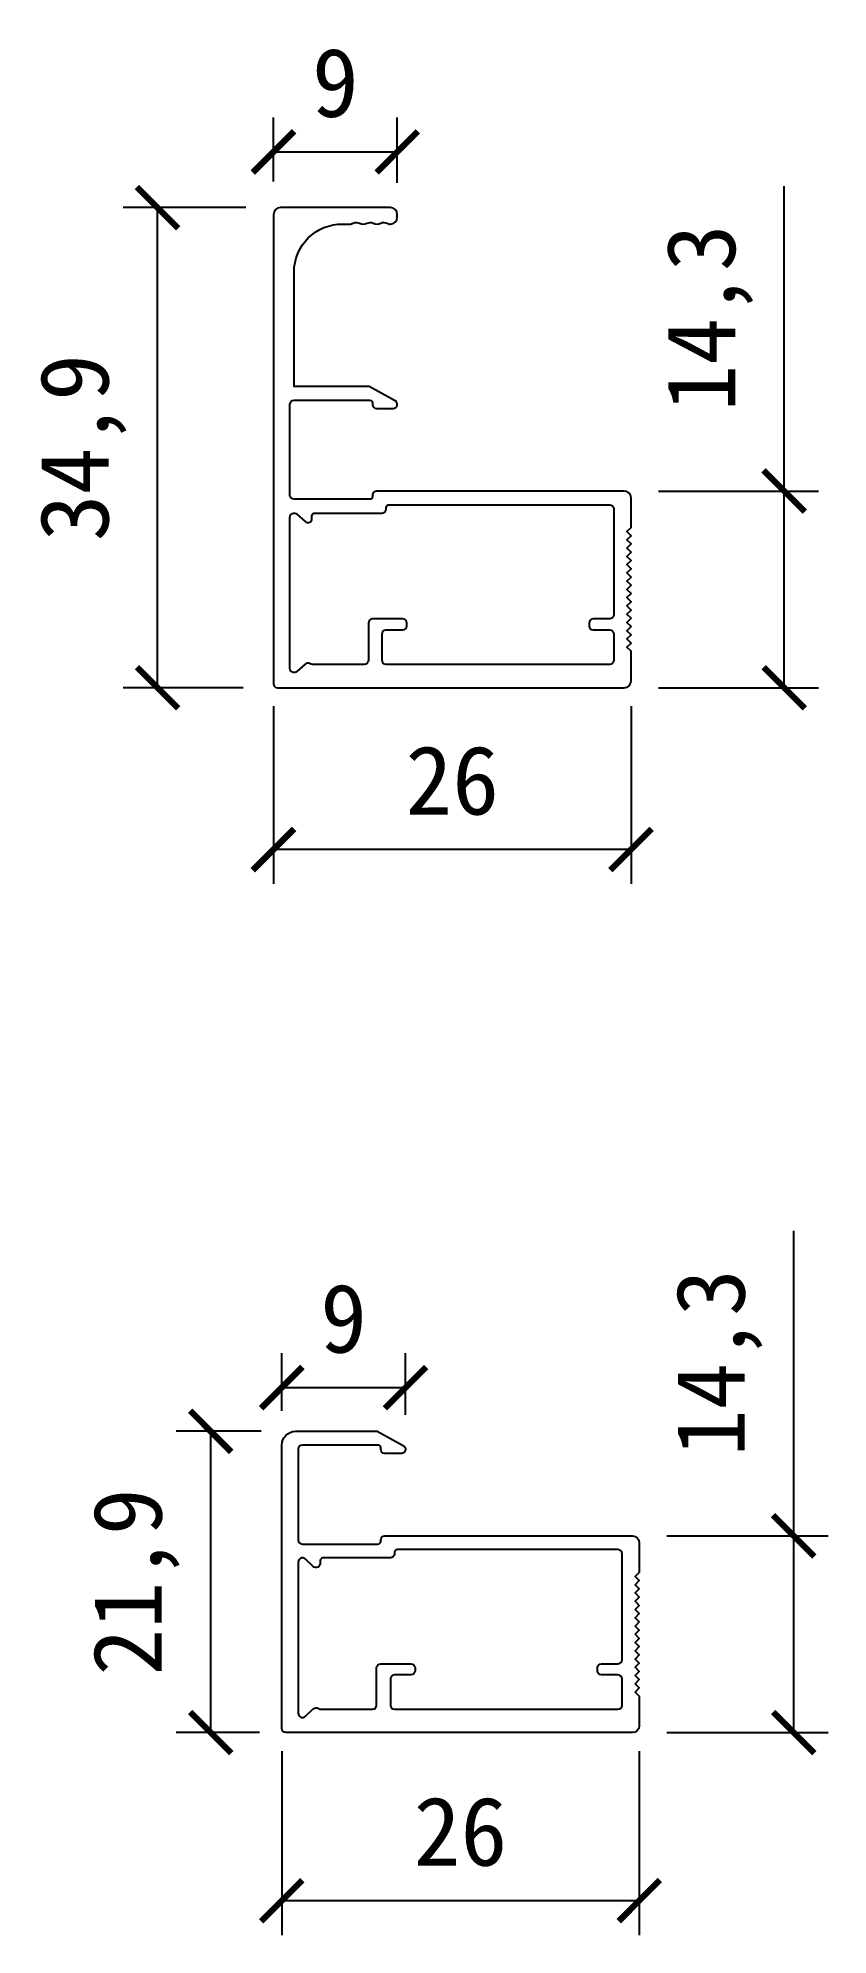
# Model space of a CAD drawing. Header units: millimetres. Extents: x -44117 to 256353, y -2095463 to 65325.
# Drawn here: x 82515.2 to 82630.2, y 26471.8 to 26747.6 of the extents above; entities that cross this region are included whole.
import ezdxf

# ---------------------------------------------------------------- set-up
doc = ezdxf.new("R2010")
doc.units = ezdxf.units.MM
doc.header["$LTSCALE"] = 10
doc.dimstyles.new('ISO-25', dxfattribs={"dimtxt": 2.5, "dimasz": 2.5, "dimexe": 1, "dimexo": 1, "dimtad": 1, "dimtxsty": 'Standard', "dimblk": 'ARCHTICK', "dimcen": 2.5, "dimadec": 0, "dimazin": 0, "dimtfac": 1, "dimtmove": 0, "dimatfit": 3, "dimfxl": 0, "dimarcsym": 0})

msp = doc.modelspace()

# ---------------------------------------------------------------- blocks, each defined once
blk = doc.blocks.new('_ArchTick')
at = {"color": 0, "linetype": 'ByBlock', "const_width": 0.15}
blk.add_lwpolyline([(-0.5, -0.5), (0.5, 0.5)], dxfattribs=at)
blk = doc.blocks.new('*D1815')
at = {"color": 4, "lineweight": -2}
for p, q in [((82549.5, 26650.42), (82549.5, 26624.6)), ((82601.5, 26650.42), (82601.5, 26624.6)), ((82601.5, 26629.6), (82549.5, 26629.6))]:
    blk.add_line(p, q, dxfattribs=at)
at = {"layer": 'Defpoints', "color": 0}
for p in [(82549.5, 26655.42), (82601.5, 26655.42), (82549.5, 26629.6)]:
    blk.add_point(p, dxfattribs=at)
at = {"color": 4, "lineweight": -2, "xscale": 6, "yscale": 6, "zscale": 6, "rotation": 180}
blk.add_blockref('_ArchTick', (82549.5, 26629.6), dxfattribs=at)
at = {"color": 4, "lineweight": -2, "xscale": 6, "yscale": 6, "zscale": 6}
blk.add_blockref('_ArchTick', (82601.5, 26629.6), dxfattribs=at)
at = {"color": 6, "insert": (82575.5, 26639.6), "char_height": 10, "attachment_point": 5}
blk.add_mtext('26', dxfattribs=at)
blk = doc.blocks.new('*D1816')
at = {"color": 4, "lineweight": -2}
for p, q in [((82623.78, 26681.72), (82623.78, 26726.05)), ((82605.5, 26681.72), (82628.78, 26681.72)), ((82623.78, 26653.12), (82623.78, 26681.72)), ((82605.5, 26653.12), (82628.78, 26653.12))]:
    blk.add_line(p, q, dxfattribs=at)
at = {"layer": 'Defpoints', "color": 0}
for p in [(82600.5, 26681.72), (82623.78, 26681.72), (82600.5, 26653.12)]:
    blk.add_point(p, dxfattribs=at)
at = {"color": 4, "lineweight": -2, "xscale": 6, "yscale": 6, "zscale": 6}
for p, rotation in [((82623.78, 26681.72), 90), ((82623.78, 26653.12), 270)]:
    blk.add_blockref('_ArchTick', p, dxfattribs=dict(at, rotation=rotation))
at = {"color": 6, "insert": (82612.94, 26706.88), "char_height": 10, "attachment_point": 5, "rotation": 90}
blk.add_mtext('14,3', dxfattribs=at)
blk = doc.blocks.new('*D1817')
at = {"color": 4, "lineweight": -2}
for p, q in [((82545.5, 26722.92), (82527.64, 26722.92)), ((82532.64, 26653.12), (82532.64, 26722.92)), ((82545.1, 26653.12), (82527.64, 26653.12))]:
    blk.add_line(p, q, dxfattribs=at)
at = {"layer": 'Defpoints', "color": 0}
for p in [(82532.64, 26722.92), (82550.5, 26722.92), (82550.1, 26653.12)]:
    blk.add_point(p, dxfattribs=at)
at = {"color": 4, "lineweight": -2, "xscale": 6, "yscale": 6, "zscale": 6}
for p, rotation in [((82532.64, 26722.92), 90), ((82532.64, 26653.12), 270)]:
    blk.add_blockref('_ArchTick', p, dxfattribs=dict(at, rotation=rotation))
at = {"color": 6, "insert": (82521.81, 26688.02), "char_height": 10, "attachment_point": 5, "rotation": 90}
blk.add_mtext('34,9', dxfattribs=at)
blk = doc.blocks.new('*D1818')
at = {"color": 4, "lineweight": -2}
for p, q in [((82549.5, 26726.72), (82549.5, 26736.02)), ((82567.5, 26726.52), (82567.5, 26736.02)), ((82549.5, 26731.02), (82567.5, 26731.02))]:
    blk.add_line(p, q, dxfattribs=at)
at = {"layer": 'Defpoints', "color": 0}
for p in [(82567.5, 26731.02), (82549.5, 26721.72), (82567.5, 26721.52)]:
    blk.add_point(p, dxfattribs=at)
at = {"color": 4, "lineweight": -2, "xscale": 6, "yscale": 6, "zscale": 6, "rotation": 180}
blk.add_blockref('_ArchTick', (82549.5, 26731.02), dxfattribs=at)
at = {"color": 4, "lineweight": -2, "xscale": 6, "yscale": 6, "zscale": 6}
blk.add_blockref('_ArchTick', (82567.5, 26731.02), dxfattribs=at)
at = {"color": 6, "insert": (82558.5, 26741.02), "char_height": 10, "attachment_point": 5}
blk.add_mtext('9', dxfattribs=at)
blk = doc.blocks.new('*D1819')
at = {"color": 4, "lineweight": -2}
for p, q in [((82550.7, 26498.53), (82550.7, 26471.8)), ((82602.7, 26498.53), (82602.7, 26471.8)), ((82602.7, 26476.8), (82550.7, 26476.8))]:
    blk.add_line(p, q, dxfattribs=at)
at = {"layer": 'Defpoints', "color": 0}
for p in [(82550.7, 26503.53), (82602.7, 26503.53), (82550.7, 26476.8)]:
    blk.add_point(p, dxfattribs=at)
at = {"color": 4, "lineweight": -2, "xscale": 6, "yscale": 6, "zscale": 6, "rotation": 180}
blk.add_blockref('_ArchTick', (82550.7, 26476.8), dxfattribs=at)
at = {"color": 4, "lineweight": -2, "xscale": 6, "yscale": 6, "zscale": 6}
blk.add_blockref('_ArchTick', (82602.7, 26476.8), dxfattribs=at)
at = {"color": 6, "insert": (82576.7, 26486.8), "char_height": 10, "attachment_point": 5}
blk.add_mtext('26', dxfattribs=at)
blk = doc.blocks.new('*D1820')
at = {"color": 4, "lineweight": -2}
for p, q in [((82547.7, 26545.03), (82535.37, 26545.03)), ((82540.37, 26501.23), (82540.37, 26545.03)), ((82547.46, 26501.23), (82535.37, 26501.23))]:
    blk.add_line(p, q, dxfattribs=at)
at = {"layer": 'Defpoints', "color": 0}
for p in [(82540.37, 26545.03), (82552.7, 26545.03), (82552.46, 26501.23)]:
    blk.add_point(p, dxfattribs=at)
at = {"color": 4, "lineweight": -2, "xscale": 6, "yscale": 6, "zscale": 6}
for p, rotation in [((82540.37, 26545.03), 90), ((82540.37, 26501.23), 270)]:
    blk.add_blockref('_ArchTick', p, dxfattribs=dict(at, rotation=rotation))
at = {"color": 6, "insert": (82529.54, 26523.13), "char_height": 10, "attachment_point": 5, "rotation": 90}
blk.add_mtext('21,9', dxfattribs=at)
blk = doc.blocks.new('*D1821')
at = {"color": 4, "lineweight": -2}
for p, q in [((82625.16, 26529.83), (82625.16, 26574.16)), ((82606.7, 26529.83), (82630.16, 26529.83)), ((82625.16, 26501.23), (82625.16, 26529.83)), ((82606.7, 26501.23), (82630.16, 26501.23))]:
    blk.add_line(p, q, dxfattribs=at)
at = {"layer": 'Defpoints', "color": 0}
for p in [(82601.7, 26529.83), (82625.16, 26529.83), (82601.7, 26501.23)]:
    blk.add_point(p, dxfattribs=at)
at = {"color": 4, "lineweight": -2, "xscale": 6, "yscale": 6, "zscale": 6}
for p, rotation in [((82625.16, 26529.83), 90), ((82625.16, 26501.23), 270)]:
    blk.add_blockref('_ArchTick', p, dxfattribs=dict(at, rotation=rotation))
at = {"color": 6, "insert": (82614.32, 26555), "char_height": 10, "attachment_point": 5, "rotation": 90}
blk.add_mtext('14,3', dxfattribs=at)
blk = doc.blocks.new('*D1822')
at = {"color": 4, "lineweight": -2}
for p, q in [((82550.7, 26548.03), (82550.7, 26556.38)), ((82568.7, 26547.41), (82568.7, 26556.38)), ((82550.7, 26551.38), (82568.7, 26551.38))]:
    blk.add_line(p, q, dxfattribs=at)
at = {"layer": 'Defpoints', "color": 0}
for p in [(82568.7, 26551.38), (82550.7, 26543.03), (82568.7, 26542.41)]:
    blk.add_point(p, dxfattribs=at)
at = {"color": 4, "lineweight": -2, "xscale": 6, "yscale": 6, "zscale": 6, "rotation": 180}
blk.add_blockref('_ArchTick', (82550.7, 26551.38), dxfattribs=at)
at = {"color": 4, "lineweight": -2, "xscale": 6, "yscale": 6, "zscale": 6}
blk.add_blockref('_ArchTick', (82568.7, 26551.38), dxfattribs=at)
at = {"color": 6, "insert": (82559.7, 26561.38), "char_height": 10, "attachment_point": 5}
blk.add_mtext('9', dxfattribs=at)

# ---------------------------------------------------------------- dimensions: what is measured, and where the dimension line sits
for base, p1, p2, picture, middle in [((82567.49946, 26731.0191, 0), (82549.49946, 26721.71764, 0), (82567.49946, 26721.51764, 0), '*D1818', (82558.49946, 26741.0191, 0)), ((82549.49946, 26629.59504, 0), (82601.49946, 26655.41764, 0), (82549.49946, 26655.41764, 0), '*D1815', (82575.49946, 26639.59504, 0)), ((82568.70051, 26551.37937, 0), (82550.70086, 26543.02894, 0), (82568.70051, 26542.40826, 0), '*D1822', (82559.70068, 26561.37937, 0)), ((82550.70086, 26476.80196, 0), (82602.70086, 26503.52894, 0), (82550.70086, 26503.52894, 0), '*D1819', (82576.70086, 26486.80196, 0))]:
    dim = msp.add_linear_dim(base=base, p1=p1, p2=p2, dimstyle='ISO-25', override={"dimscale": 5, "dimtxt": 2, "dimasz": 1.2, "dimexo": 1, "dimgap": 1, "dimlfac": 0.5, "dimcen": 1, "dimclrd": 4, "dimclre": 4, "dimclrt": 6, "dimazin": 2})
    dim.commit()
    dim.dimension.update_dxf_attribs({"geometry": picture, "text_midpoint": middle})
for base, p1, p2, picture, middle in [((82532.64052, 26722.91764, 0), (82550.09946, 26653.11764, 0), (82550.49946, 26722.91764, 0), '*D1817', (82521.80718, 26688.01764, 0)), ((82623.77713, 26681.71764, 0), (82600.49946, 26653.11764, 0), (82600.49946, 26681.71764, 0), '*D1816', (82612.9438, 26706.88431, 0)), ((82625.15693, 26529.82894, 0), (82601.70086, 26501.22894, 0), (82601.70086, 26529.82894, 0), '*D1821', (82614.32359, 26554.99561, 0)), ((82540.37448, 26545.02894, 0), (82552.45883, 26501.22894, 0), (82552.70086, 26545.02894, 0), '*D1820', (82529.54115, 26523.12894, 0))]:
    dim = msp.add_linear_dim(base=base, p1=p1, p2=p2, angle=90, dimstyle='ISO-25', override={"dimscale": 5, "dimtxt": 2, "dimasz": 1.2, "dimexo": 1, "dimgap": 1, "dimlfac": 0.5, "dimcen": 1, "dimclrd": 4, "dimclre": 4, "dimclrt": 6, "dimazin": 2})
    dim.commit()
    dim.dimension.update_dxf_attribs({"geometry": picture, "text_midpoint": middle})

# ---------------------------------------------------------------- linework, layer by layer
at = {"color": 7, "elevation": 0}
for points in [[(82601.49946, 26654.11764), (82601.49946, 26658.41764), (82600.89946, 26659.01764), (82601.49946, 26659.61764), (82600.89946, 26660.21764), (82601.49946, 26660.81764), (82600.89946, 26661.41764), (82601.49946, 26662.01764), (82600.89946, 26662.61764), (82601.49946, 26663.21764), (82600.89946, 26663.81764), (82601.49946, 26664.41764), (82600.89946, 26665.01764), (82601.49946, 26665.61764), (82600.89946, 26666.21764), (82601.49946, 26666.81764), (82600.89946, 26667.41764), (82601.49946, 26668.01764), (82600.89946, 26668.61764), (82601.49946, 26669.21764), (82600.89946, 26669.81764), (82601.49946, 26670.41764), (82600.89946, 26671.01764), (82601.49946, 26671.61764), (82600.89946, 26672.21764), (82601.49946, 26672.81764), (82600.89946, 26673.41764), (82601.49946, 26674.01764), (82600.89946, 26674.61764), (82601.49946, 26675.21764), (82600.89946, 26675.81764), (82601.49946, 26676.41764), (82601.49946, 26680.71764, 0.414213562), (82600.49946, 26681.71764), (82564.49946, 26681.71764, 0.414213562), (82563.89946, 26681.11764), (82563.89946, 26680.91764, -0.414213562), (82563.49946, 26680.51764), (82552.49946, 26680.51764, -0.414213562), (82551.89946, 26681.11764), (82551.89946, 26694.31764, -0.414213562), (82552.49946, 26694.91764), (82563.49946, 26694.91764, -0.414213562), (82563.89946, 26694.51764), (82563.89946, 26694.31764, 0.414213562), (82564.49946, 26693.71764), (82566.89946, 26693.71764, 0.855700792), (82567.08274, 26694.88896), (82563.40065, 26696.91764), (82552.49946, 26696.91764), (82552.49946, 26713.55805, -0.417389378), (82559.53484, 26720.51764), (82560.54876, 26720.51764, 0.118515719), (82561.09421, 26720.64877, -0.246632104), (82562.02411, 26720.63784, 0.230186354), (82563.07341, 26720.63784), (82563.07341, 26720.63784, -0.246632104), (82564.00331, 26720.64877, 0.240408206), (82565.09421, 26720.64877, -0.246632104), (82566.02411, 26720.63784, 0.124477923), (82566.49946, 26720.51764, 0.414213562), (82567.49946, 26721.51764), (82567.49946, 26721.91764, 0.414213562), (82566.49946, 26722.91764), (82550.49946, 26722.91764, 0.414213562), (82549.49946, 26721.91764), (82549.49946, 26653.71764, 0.414213562), (82550.09946, 26653.11764), (82600.49946, 26653.11764, 0.414213562), (82601.49946, 26654.11764)], [(82602.70086, 26528.82894), (82602.70086, 26524.52894), (82602.10086, 26523.92894), (82602.70086, 26523.32894), (82602.10086, 26522.72894), (82602.70086, 26522.12894), (82602.10086, 26521.52894), (82602.70086, 26520.92894), (82602.10086, 26520.32894), (82602.70086, 26519.72894), (82602.10086, 26519.12894), (82602.70086, 26518.52894), (82602.10086, 26517.92894), (82602.70086, 26517.32894), (82602.10086, 26516.72894), (82602.70086, 26516.12894), (82602.10086, 26515.52894), (82602.70086, 26514.92894), (82602.10086, 26514.32894), (82602.70086, 26513.72894), (82602.10086, 26513.12894), (82602.70086, 26512.52894), (82602.10086, 26511.92894), (82602.70086, 26511.32894), (82602.10086, 26510.72894), (82602.70086, 26510.12894), (82602.10086, 26509.52894), (82602.70086, 26508.92894), (82602.10086, 26508.32894), (82602.70086, 26507.72894), (82602.10086, 26507.12894), (82602.70086, 26506.52894), (82602.70086, 26502.22894, -0.414213562), (82601.70086, 26501.22894), (82601.70086, 26501.22894), (82551.30086, 26501.22894, -0.414213562), (82550.70086, 26501.82894), (82550.70086, 26543.02894, -0.414213562), (82552.70086, 26545.02894), (82564.60205, 26545.02894), (82568.28414, 26543.00027, -0.855700792), (82568.10086, 26541.82894), (82565.70086, 26541.82894, -0.414213562), (82565.10086, 26542.42894), (82565.10086, 26542.62894, 0.414213562), (82564.70086, 26543.02894), (82553.70086, 26543.02894, 0.414213562), (82553.10086, 26542.42894), (82553.10086, 26529.22894, 0.414213562), (82553.70086, 26528.62894), (82564.70086, 26528.62894, 0.414213562), (82565.10086, 26529.02894), (82565.10086, 26529.22894, -0.414213562), (82565.70086, 26529.82894), (82601.70086, 26529.82894, -0.414213562), (82602.70086, 26528.82894)]]:
    msp.add_lwpolyline(points, format="xyb", dxfattribs=at)
at = {"color": 7}
for points in [[(82565.29946, 26678.51764, 0.414213547), (82565.89946, 26679.11764), (82565.89946, 26679.31764, -0.414213562), (82566.29946, 26679.71764), (82598.39946, 26679.71764, -0.414213562), (82598.99946, 26679.11764), (82598.99946, 26663.71764, -0.414213562), (82598.39946, 26663.11764), (82595.99946, 26663.11764, 0.414213562), (82595.39946, 26662.51764), (82595.39946, 26662.11764, 0.414213562), (82595.99946, 26661.51764), (82598.39946, 26661.51764, -0.414213562), (82598.99946, 26660.91764), (82598.99946, 26657.11764, -0.414213562), (82598.39946, 26656.51764), (82565.89946, 26656.51764, -0.414213562), (82565.29946, 26657.11764), (82565.29946, 26660.91764, -0.414213562), (82565.89946, 26661.51764), (82568.29946, 26661.51764, 0.414213562), (82568.89946, 26662.11764), (82568.89946, 26662.51764, 0.414213562), (82568.29946, 26663.11764), (82563.89946, 26663.11764, 0.414213562), (82563.29946, 26662.51764), (82563.29946, 26657.11643, -0.414213562), (82562.69946, 26656.51643), (82555.1646, 26656.51643, -0.147941135), (82554.83203, 26656.61704, 0.34446904), (82554.09513, 26656.56094), (82552.90379, 26655.47434, -0.651689909), (82551.89946, 26655.91764), (82551.89946, 26677.91764, -0.651689909), (82552.90379, 26678.36094), (82554.09513, 26677.27434, 0.651689909), (82555.09946, 26677.71764), (82555.09946, 26678.11764, -0.414213533), (82555.49946, 26678.51764), (82565.30019, 26678.51764)], [(82553.10086, 26526.02894), (82553.10086, 26504.02894, 0.651689909), (82554.10519, 26503.58564), (82555.29653, 26504.67224, -0.34446904), (82556.03343, 26504.72834, 0.147941135), (82556.366, 26504.62773), (82563.90086, 26504.62773, 0.414213562), (82564.50086, 26505.22773), (82564.50086, 26510.62894, -0.414213562), (82565.10086, 26511.22894), (82569.50086, 26511.22894, -0.414213562), (82570.10086, 26510.62894), (82570.10086, 26510.22894, -0.414213562), (82569.50086, 26509.62894), (82567.10086, 26509.62894, 0.414213562), (82566.50086, 26509.02894), (82566.50086, 26505.22894, 0.414213562), (82567.10086, 26504.62894), (82599.60086, 26504.62894, 0.414213562), (82600.20086, 26505.22894), (82600.20086, 26509.02894, 0.414213562), (82599.60086, 26509.62894), (82597.20086, 26509.62894, -0.414213562), (82596.60086, 26510.22894), (82596.60086, 26510.62894, -0.414213562), (82597.20086, 26511.22894), (82599.60086, 26511.22894, 0.414213562), (82600.20086, 26511.82894), (82600.20086, 26527.22894, 0.414213562), (82599.60086, 26527.82894), (82567.50086, 26527.82894, 0.414213562), (82567.10086, 26527.42894), (82567.10086, 26527.22894, -0.414213547), (82566.50086, 26526.62894), (82556.70086, 26526.62894, 0.414213533), (82556.30086, 26526.22894), (82556.30086, 26525.82894, -0.651689909), (82555.29653, 26525.38564), (82554.10519, 26526.47224, 0.651689909), (82553.10086, 26526.02894)]]:
    msp.add_lwpolyline(points, format="xyb", dxfattribs=at)

msp.set_redraw_order([(e.dxf.handle, doc.entitydb.next_handle()) for e in msp.query("TEXT MTEXT ATTDEF DIMENSION ARC_DIMENSION")])  # texts and dimensions are drawn at this point

doc.saveas('drawing.dxf')
